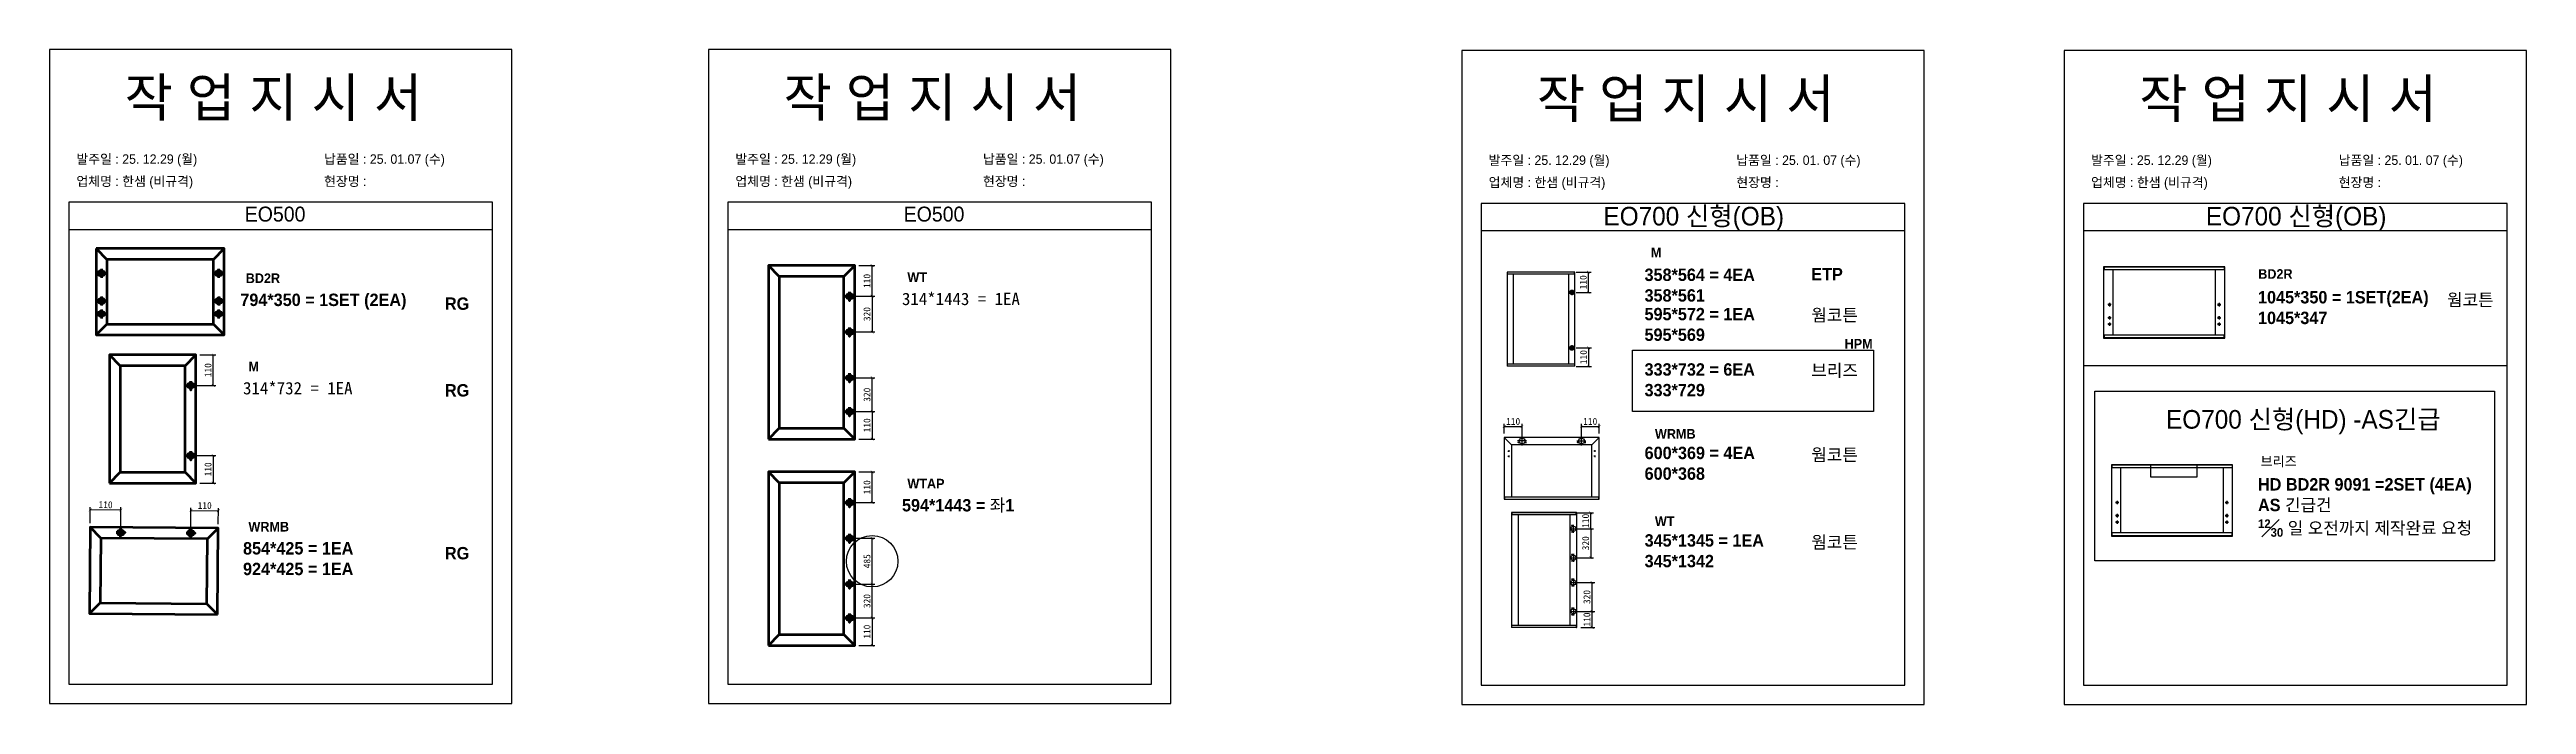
# Model space of a CAD drawing. Header units: millimetres. Extents: x -44117 to 256353, y -2095463 to 65325.
# Drawn here: x 110789 to 119791, y -592301 to -589921 of the extents above; entities that cross this region are included whole.
import ezdxf

# ---------------------------------------------------------------- set-up
doc = ezdxf.new("R2010")
doc.units = ezdxf.units.MM
doc.header["$LTSCALE"] = 10
doc.layers.add('Layer1', color=7, linetype='Continuous', lineweight=70)
doc.styles.add('MtX_Gulim', font='')
doc.styles.get('MtX_Gulim').set_extended_font_data('Gulim', bold=True)
doc.dimstyles.new('ISO-25', dxfattribs={"dimtxt": 2.5, "dimasz": 2.5, "dimexe": 1, "dimexo": 1, "dimtad": 1, "dimtxsty": 'Standard', "dimblk": 'ARCHTICK', "dimcen": 2.5, "dimadec": 0, "dimazin": 0, "dimtfac": 1, "dimtmove": 0, "dimatfit": 3, "dimfxl": 0, "dimarcsym": 0})

msp = doc.modelspace()

# ---------------------------------------------------------------- texts
at = {"linetype": 'Continuous', "style": 'MtX_Gulim'}
for s, height, p in [('M', 35.04934, (116609.41952, -590676.78863)), ('BD2R', 35.049344, (111502.47906, -590769.95116)), ('WT', 35.049344, (113907.08103, -590766.47746)), ('BD2R', 35.049344, (118816.5271, -590754.6537)), ('HPM', 35.049344, (117313.31069, -591008.15549)), ('M', 35.04934, (111512.26235, -591090.98893)), ('WRMB', 35.049344, (116624.0237, -591335.54471)), ('브리즈', 35.049344, (118824.89368, -591435.41258)), ('WTAP', 35.049344, (113907.08103, -591516.4251)), ('WRMB', 35.049344, (111512.26235, -591672.94616)), ('WT', 35.049344, (116624.0237, -591653.46454))]:
    msp.add_text(s, height=height, dxfattribs=at).set_placement(p)
at = {"attachment_point": 1}
for s, width, gutter_width, heights, insert, char_height in [('{\\fGulim|b0|i0|c129|p50;작 업 지 시 서}', 3307.3198183, 12.5, [-155.84554], (111062.19771, -590025.5852), 140), ('{\\fGulim|b0|i0|c129|p50;작 업 지 시 서}', 3307.3198183, 12.5, [-155.84554], (113457.01639, -590025.5852), 140), ('{\\fGulim|b0|i0|c129|p50;작 업 지 시 서}', 3307.3198183, 12.5, [-155.84554], (116194.87271, -590029.65208), 140), ('{\\fGulim|b0|i0|c129|p50;작 업 지 시 서}', 3307.3198183, 12.5, [-155.84554], (118384.24343, -590029.65208), 140), ('\\pt11;{\\fGulim|b0|i0|c129|p50;발주일 : 25. 12.29 (월)}', 3307.3198183, 12.5, [34.50412], (110886.98835, -590302.30562), 34.3), ('{\\fGulim|b0|i0|c129|p50;납품일 : 25. 01.07 (수)}', 3307.3198183, 12.5, [35.09023], (111786.96634, -590302.30562), 34.3), ('\\pt11;{\\fGulim|b0|i0|c129|p50;발주일 : 25. 12.29 (월)}', 3307.3198183, 12.5, [34.50412], (113281.80703, -590302.30562), 34.3), ('{\\fGulim|b0|i0|c129|p50;납품일 : 25. 01.07 (수)}', 3307.3198183, 12.5, [35.09023], (114181.78502, -590302.30562), 34.3), ('\\pt11;{\\fGulim|b0|i0|c129|p50;발주일 : 25. 12.29 (월)}', 3307.3198183, 12.5, [34.50412], (116019.66335, -590306.3725), 34.3), ('{\\fGulim|b0|i0|c129|p50;납품일 : 25. 01. 07 (수)}', 3307.3198183, 12.5, [35.09023], (116919.64134, -590306.3725), 34.3), ('\\pt11;{\\fGulim|b0|i0|c129|p50;발주일 : 25. 12.29 (월)}', 3307.3198183, 12.5, [34.50412], (118209.03407, -590306.3725), 34.3), ('{\\fGulim|b0|i0|c129|p50;납품일 : 25. 01. 07 (수)}', 3307.3198183, 12.5, [35.09023], (119109.01205, -590306.3725), 34.3), ('{\\fGulim|b0|i0|c129|p50;업체명 : 한샘 (비규격)}', 3307.3198183, 12.5, [36.11279], (110886.98835, -590382.9618), 34.3), ('{\\fGulim|b0|i0|c129|p50;현장명 : }', 3307.3198183, 12.5, [-38.2735], (111786.96634, -590382.9618), 34.3), ('{\\fGulim|b0|i0|c129|p50;업체명 : 한샘 (비규격)}', 3307.3198183, 12.5, [36.11279], (113281.80703, -590382.9618), 34.3), ('{\\fGulim|b0|i0|c129|p50;현장명 : }', 3307.3198183, 12.5, [-38.2735], (114181.78502, -590382.9618), 34.3), ('{\\fGulim|b0|i0|c129|p50;업체명 : 한샘 (비규격)}', 3307.3198183, 12.5, [36.11279], (116019.66335, -590387.02867), 34.3), ('{\\fGulim|b0|i0|c129|p50;현장명 : }', 3307.3198183, 12.5, [-38.2735], (116919.64134, -590387.02867), 34.3), ('{\\fGulim|b0|i0|c129|p50;업체명 : 한샘 (비규격)}', 3307.3198183, 12.5, [36.11279], (118209.03407, -590387.02867), 34.3), ('{\\fGulim|b0|i0|c129|p50;현장명 : }', 3307.3198183, 12.5, [-38.2735], (119109.01205, -590387.02867), 34.3), ('{\\fGulim|b0|i0|c129|p50;EO500}', 5224.9748335, 19.74777, [57.05176], (111498.83314, -590492.2987), 54.1878762), ('{\\fGulim|b0|i0|c129|p50;EO500}', 5224.9748335, 19.74777, [57.05176], (113893.65182, -590492.2987), 54.1878762), ('{\\fGulim|b0|i0|c129|p50;EO700 신형(OB)}', 1597.0710432, 6.03612, [-85.06834], (116436.94361, -590493.08752), 67.6045736), ('{\\fGulim|b0|i0|c129|p50;EO700 신형(OB)}', 1597.0710432, 6.03612, [-85.06834], (118626.31433, -590493.08752), 67.6045736), ('{\\f굴림|b1|i0|c129|p50;}314*1443 = 1EA', 13607.1496112, 175, [602.07594], (113887.45284, -590805.04917), 45), ('{\\f굴림|b1|i0|c129|p50;358*564 = 4EA\\P\\C1;358*561}', 13607.1496112, 175, [-121.36905], (116586.19236, -590717.52413), 45), ('{\\f굴림|b1|i0|c129|p50;ETP}', 13607.1496112, 175, [-46.07143], (117192.32016, -590715.23658), 45), ('{\\f굴림|b1|i0|c129|p50;1045*350 = 1SET(2EA)\\P\\C1;1045*347}', 13607.1496112, 175, [-126.36905], (118815.78316, -590799.02426), 45), ('{\\f굴림|b1|i0|c129|p50;웜코튼}', 13607.1496112, 175, [40.38718], (119502.90839, -590808.6398), 45), ('{\\f굴림|b1|i0|c129|p50;794*350 = 1SET (2EA)}', 13607.1496112, 175, [602.07594], (111482.85087, -590808.52287), 45), ('{\\f굴림|b1|i0|c129|p50;RG}', 13607.1496112, 175, [-46.25], (112226.40478, -590822.3348), 45), ('{\\f굴림|b1|i0|c129|p50;595*572 = 1EA\\P\\C1;595*569}', 13607.1496112, 175, [-121.25], (116586.19236, -590860.30918), 45), ('{\\f굴림|b1|i0|c129|p50;웜코튼}', 13607.1496112, 175, [-48.57143], (117192.32016, -590864.07917), 45), ('{\\f굴림|b1|i0|c129|p50;333*732 = 6EA\\P\\C1;333*729}', 13607.1496112, 175, [-121.25], (116586.19236, -591061.50629), 45), ('{\\f굴림|b1|i0|c129|p50;브리즈}', 13607.1496112, 175, [-50], (117192.32016, -591065.27628), 45), ('{\\f굴림|b1|i0|c129|p50;}314*732 = 1EA', 13607.1496112, 175, [602.07594], (111492.63416, -591129.56064), 45), ('{\\f굴림|b1|i0|c129|p50;RG}', 13607.1496112, 175, [-46.25], (112226.40478, -591137.32727), 45), ('{\\fGulim|b0|i0|c129|p50;EO700 신형(HD) -AS긴급}', 1597.0710432, 6.03612, [-85.06834], (118481.53259, -591231.54527), 67.6045736), ('{\\f굴림|b1|i0|c129|p50;600*369 = 4EA\\P\\C1;600*368}', 13607.1496112, 175, [-121.25], (116586.46283, -591364.83808), 45), ('{\\f굴림|b1|i0|c129|p50;웜코튼}', 13607.1496112, 175, [-48.57143], (117192.32016, -591371.48666), 45), ('{\\f굴림|b1|i0|c129|p50;HD BD2R 9091 =2SET (4EA)\\P\\C1;AS 긴급건 \\P\\A1;{\\H0.7x;\\S12#30;} 일 오전까지 제작완료 요청}', 13607.1496112, 175, [-224.90476], (118815.78316, -591479.01945), 45), ('{\\f굴림|b1|i0|c129|p50;594*1443 = 좌1}', 13607.1496112, 175, [602.07594], (113887.45284, -591554.99681), 45), ('{\\f굴림|b1|i0|c129|p50;345*1345 = 1EA\\P\\C1;345*1342}', 13607.1496112, 175, [-121.36905], (116586.46283, -591682.75791), 45), ('{\\f굴림|b1|i0|c129|p50;웜코튼}', 13607.1496112, 175, [-48.57143], (117192.32016, -591689.40649), 45), ('{\\f굴림|b1|i0|c129|p50;854*425 = 1EA\\P924*425 = 1EA}', 13607.1496112, 175, [602.07594], (111492.63416, -591711.51788), 45), ('{\\f굴림|b1|i0|c129|p50;RG}', 13607.1496112, 175, [-46.25], (112226.40478, -591729.23619), 45)]:
    msp.add_mtext_dynamic_manual_height_columns(s, width=width, gutter_width=gutter_width, heights=heights, dxfattribs=dict(at, insert=insert, char_height=char_height))

# ---------------------------------------------------------------- blocks, each defined once
blk = doc.blocks.new('_ArchTick')
at = {"color": 0, "linetype": 'ByBlock', "const_width": 0.15}
blk.add_lwpolyline([(-0.5, -0.5), (0.5, 0.5)], dxfattribs=at)
blk = doc.blocks.new('*D4308')
at = {"color": 0, "lineweight": -2}
for p, q in [((111336.1, -591031.1), (111394.3, -591031.1)), ((111384.3, -591142.4), (111384.3, -591031.1)), ((111317.5, -591142.4), (111394.3, -591142.4))]:
    blk.add_line(p, q, dxfattribs=at)
at = {"layer": 'Defpoints', "color": 0}
for p in [(111321.1, -591031.1), (111384.3, -591031.1), (111302.5, -591142.4)]:
    blk.add_point(p, dxfattribs=at)
at = {"color": 0, "lineweight": -2, "xscale": 10, "yscale": 10, "zscale": 10}
for p, rotation in [((111384.3, -591031.1), 90), ((111384.3, -591142.4), 270)]:
    blk.add_blockref('_ArchTick', p, dxfattribs=dict(at, rotation=rotation))
at = {"color": 0, "insert": (111365.6, -591086.7), "char_height": 25, "attachment_point": 5, "rotation": 90}
blk.add_mtext('110', dxfattribs=at)
blk = doc.blocks.new('*D4309')
at = {"color": 0, "lineweight": -2}
for p, q in [((111317.5, -591397.3), (111394.3, -591397.3)), ((111384.3, -591397.3), (111384.3, -591497)), ((111336.1, -591497), (111394.3, -591497))]:
    blk.add_line(p, q, dxfattribs=at)
at = {"layer": 'Defpoints', "color": 0}
for p in [(111302.5, -591397.3), (111321.1, -591497), (111384.3, -591497)]:
    blk.add_point(p, dxfattribs=at)
at = {"color": 0, "lineweight": -2, "xscale": 10, "yscale": 10, "zscale": 10}
for p, rotation in [((111384.3, -591397.3), 90), ((111384.3, -591497), 270)]:
    blk.add_blockref('_ArchTick', p, dxfattribs=dict(at, rotation=rotation))
at = {"color": 0, "insert": (111365.6, -591447.1), "char_height": 25, "attachment_point": 5, "rotation": 90}
blk.add_mtext('110', dxfattribs=at)
blk = doc.blocks.new('*D4310')
at = {"color": 0, "lineweight": -2}
for p, q in [((110936.9, -591642.4), (110937.3, -591584.2)), ((111048.6, -591595), (110937.2, -591594.2)), ((111048.1, -591661.8), (111048.7, -591585))]:
    blk.add_line(p, q, dxfattribs=at)
at = {"layer": 'Defpoints', "color": 0}
for p in [(110937.2, -591594.2), (110936.8, -591657.4), (111048, -591676.8)]:
    blk.add_point(p, dxfattribs=at)
at = {"color": 0, "lineweight": -2, "xscale": 10, "yscale": 10, "zscale": 10}
for p, rotation in [((110937.2, -591594.2), 179.5780898858161), ((111048.6, -591595), 359.5780898858161)]:
    blk.add_blockref('_ArchTick', p, dxfattribs=dict(at, rotation=rotation))
at = {"color": 0, "insert": (110993.1, -591575.8), "char_height": 25, "attachment_point": 5, "rotation": 359.57809}
blk.add_mtext('110', dxfattribs=at)
blk = doc.blocks.new('*D4311')
at = {"color": 0, "lineweight": -2}
for p, q in [((111303, -591663.7), (111303.5, -591586.9)), ((111303.5, -591596.9), (111403.2, -591597.6)), ((111402.8, -591645.8), (111403.2, -591587.6))]:
    blk.add_line(p, q, dxfattribs=at)
at = {"layer": 'Defpoints', "color": 0}
for p in [(111403.2, -591597.6), (111302.9, -591678.7), (111402.7, -591660.8)]:
    blk.add_point(p, dxfattribs=at)
at = {"color": 0, "lineweight": -2, "xscale": 10, "yscale": 10, "zscale": 10}
for p, rotation in [((111303.5, -591596.9), 179.5780898858268), ((111403.2, -591597.6), 359.5780898858268)]:
    blk.add_blockref('_ArchTick', p, dxfattribs=dict(at, rotation=rotation))
at = {"color": 0, "insert": (111353.4, -591578.5), "char_height": 25, "attachment_point": 5, "rotation": 359.57809}
blk.add_mtext('110', dxfattribs=at)
blk = doc.blocks.new('*D4312')
at = {"color": 0, "lineweight": -2}
for p, q in [((113730.9, -590706.5), (113789.1, -590706.5)), ((113779.1, -590817.9), (113779.1, -590706.5)), ((113712.3, -590817.9), (113789.1, -590817.9))]:
    blk.add_line(p, q, dxfattribs=at)
at = {"layer": 'Defpoints', "color": 0}
for p in [(113715.9, -590706.5), (113779.1, -590706.5), (113697.3, -590817.9)]:
    blk.add_point(p, dxfattribs=at)
at = {"color": 0, "lineweight": -2, "xscale": 10, "yscale": 10, "zscale": 10}
for p, rotation in [((113779.1, -590706.5), 90), ((113779.1, -590817.9), 270)]:
    blk.add_blockref('_ArchTick', p, dxfattribs=dict(at, rotation=rotation))
at = {"color": 0, "insert": (113760.4, -590762.2), "char_height": 25, "attachment_point": 5, "rotation": 90}
blk.add_mtext('110', dxfattribs=at)
blk = doc.blocks.new('*D4313')
at = {"color": 0, "lineweight": -2}
for p, q in [((113712.3, -591237.2), (113789.1, -591237.2)), ((113779.1, -591237.2), (113779.1, -591336.9)), ((113730.9, -591336.9), (113789.1, -591336.9))]:
    blk.add_line(p, q, dxfattribs=at)
at = {"layer": 'Defpoints', "color": 0}
for p in [(113697.3, -591237.2), (113715.9, -591336.9), (113779.1, -591336.9)]:
    blk.add_point(p, dxfattribs=at)
at = {"color": 0, "lineweight": -2, "xscale": 10, "yscale": 10, "zscale": 10}
for p, rotation in [((113779.1, -591237.2), 90), ((113779.1, -591336.9), 270)]:
    blk.add_blockref('_ArchTick', p, dxfattribs=dict(at, rotation=rotation))
at = {"color": 0, "insert": (113760.4, -591287), "char_height": 25, "attachment_point": 5, "rotation": 90}
blk.add_mtext('110', dxfattribs=at)
blk = doc.blocks.new('*D4314')
at = {"color": 0, "lineweight": -2}
for p, q in [((113712.3, -591114.3), (113789.1, -591114.3)), ((113779.1, -591237.2), (113779.1, -591114.3)), ((113712.3, -591237.2), (113789.1, -591237.2))]:
    blk.add_line(p, q, dxfattribs=at)
at = {"layer": 'Defpoints', "color": 0}
for p in [(113697.3, -591114.3), (113779.1, -591114.3), (113697.3, -591237.2)]:
    blk.add_point(p, dxfattribs=at)
at = {"color": 0, "lineweight": -2, "xscale": 10, "yscale": 10, "zscale": 10}
for p, rotation in [((113779.1, -591114.3), 90), ((113779.1, -591237.2), 270)]:
    blk.add_blockref('_ArchTick', p, dxfattribs=dict(at, rotation=rotation))
at = {"color": 0, "insert": (113760.4, -591175.8), "char_height": 25, "attachment_point": 5, "rotation": 90}
blk.add_mtext('320', dxfattribs=at)
blk = doc.blocks.new('*D4315')
at = {"color": 0, "lineweight": -2}
for p, q in [((113712.3, -590817.9), (113789.1, -590817.9)), ((113779.1, -590817.9), (113779.1, -590947.7)), ((113712.3, -590947.7), (113789.1, -590947.7))]:
    blk.add_line(p, q, dxfattribs=at)
at = {"layer": 'Defpoints', "color": 0}
for p in [(113697.3, -590817.9), (113697.3, -590947.7), (113779.1, -590947.7)]:
    blk.add_point(p, dxfattribs=at)
at = {"color": 0, "lineweight": -2, "xscale": 10, "yscale": 10, "zscale": 10}
for p, rotation in [((113779.1, -590817.9), 90), ((113779.1, -590947.7), 270)]:
    blk.add_blockref('_ArchTick', p, dxfattribs=dict(at, rotation=rotation))
at = {"color": 0, "insert": (113760.4, -590882.8), "char_height": 25, "attachment_point": 5, "rotation": 90}
blk.add_mtext('320', dxfattribs=at)
blk = doc.blocks.new('*D4316')
at = {"color": 0, "lineweight": -2}
for p, q in [((113730.9, -591456.5), (113789.1, -591456.5)), ((113779.1, -591567.9), (113779.1, -591456.5)), ((113712.3, -591567.9), (113789.1, -591567.9))]:
    blk.add_line(p, q, dxfattribs=at)
at = {"layer": 'Defpoints', "color": 0}
for p in [(113715.9, -591456.5), (113779.1, -591456.5), (113697.3, -591567.9)]:
    blk.add_point(p, dxfattribs=at)
at = {"color": 0, "lineweight": -2, "xscale": 10, "yscale": 10, "zscale": 10}
for p, rotation in [((113779.1, -591456.5), 90), ((113779.1, -591567.9), 270)]:
    blk.add_blockref('_ArchTick', p, dxfattribs=dict(at, rotation=rotation))
at = {"color": 0, "insert": (113760.4, -591512.2), "char_height": 25, "attachment_point": 5, "rotation": 90}
blk.add_mtext('110', dxfattribs=at)
blk = doc.blocks.new('*D4317')
at = {"color": 0, "lineweight": -2}
for p, q in [((113712.3, -591987.1), (113789.1, -591987.1)), ((113779.1, -591987.1), (113779.1, -592086.8)), ((113730.9, -592086.8), (113789.1, -592086.8))]:
    blk.add_line(p, q, dxfattribs=at)
at = {"layer": 'Defpoints', "color": 0}
for p in [(113697.3, -591987.1), (113715.9, -592086.8), (113779.1, -592086.8)]:
    blk.add_point(p, dxfattribs=at)
at = {"color": 0, "lineweight": -2, "xscale": 10, "yscale": 10, "zscale": 10}
for p, rotation in [((113779.1, -591987.1), 90), ((113779.1, -592086.8), 270)]:
    blk.add_blockref('_ArchTick', p, dxfattribs=dict(at, rotation=rotation))
at = {"color": 0, "insert": (113760.4, -592037), "char_height": 25, "attachment_point": 5, "rotation": 90}
blk.add_mtext('110', dxfattribs=at)
blk = doc.blocks.new('*D4318')
at = {"color": 0, "lineweight": -2}
for p, q in [((113712.3, -591864.2), (113789.1, -591864.2)), ((113779.1, -591987.1), (113779.1, -591864.2)), ((113712.3, -591987.1), (113789.1, -591987.1))]:
    blk.add_line(p, q, dxfattribs=at)
at = {"layer": 'Defpoints', "color": 0}
for p in [(113697.3, -591864.2), (113779.1, -591864.2), (113697.3, -591987.1)]:
    blk.add_point(p, dxfattribs=at)
at = {"color": 0, "lineweight": -2, "xscale": 10, "yscale": 10, "zscale": 10}
for p, rotation in [((113779.1, -591864.2), 90), ((113779.1, -591987.1), 270)]:
    blk.add_blockref('_ArchTick', p, dxfattribs=dict(at, rotation=rotation))
at = {"color": 0, "insert": (113760.4, -591925.7), "char_height": 25, "attachment_point": 5, "rotation": 90}
blk.add_mtext('320', dxfattribs=at)
blk = doc.blocks.new('*D4319')
at = {"color": 0, "lineweight": -2}
for p, q in [((113712.3, -591697.7), (113789.1, -591697.7)), ((113779.1, -591864.2), (113779.1, -591697.7)), ((113712.3, -591864.2), (113789.1, -591864.2))]:
    blk.add_line(p, q, dxfattribs=at)
at = {"layer": 'Defpoints', "color": 0}
for p in [(113697.3, -591697.7), (113779.1, -591697.7), (113697.3, -591864.2)]:
    blk.add_point(p, dxfattribs=at)
at = {"color": 0, "lineweight": -2, "xscale": 10, "yscale": 10, "zscale": 10}
for p, rotation in [((113779.1, -591697.7), 90), ((113779.1, -591864.2), 270)]:
    blk.add_blockref('_ArchTick', p, dxfattribs=dict(at, rotation=rotation))
at = {"color": 0, "insert": (113760.4, -591781), "char_height": 25, "attachment_point": 5, "rotation": 90}
blk.add_mtext('485', dxfattribs=at)
blk = doc.blocks.new('*D4320')
at = {"color": 0, "lineweight": -2}
for p, q in [((116337.6, -590730.3), (116392.2, -590730.3)), ((116337.6, -590803.9), (116392.2, -590803.9)), ((116382.2, -590803.9), (116382.2, -590730.3))]:
    blk.add_line(p, q, dxfattribs=at)
at = {"layer": 'Defpoints', "color": 0}
for p in [(116322.6, -590730.3), (116322.6, -590803.9), (116382.2, -590730.3)]:
    blk.add_point(p, dxfattribs=at)
at = {"color": 0, "lineweight": -2, "xscale": 10, "yscale": 10, "zscale": 10}
for p, rotation in [((116382.2, -590730.3), 90), ((116382.2, -590803.9), 270)]:
    blk.add_blockref('_ArchTick', p, dxfattribs=dict(at, rotation=rotation))
at = {"color": 0, "insert": (116363.4, -590767.1), "char_height": 25, "attachment_point": 5, "rotation": 90}
blk.add_mtext('110', dxfattribs=at)
blk = doc.blocks.new('*D4321')
at = {"color": 0, "lineweight": -2}
for p, q in [((116337.6, -591005.8), (116393.1, -591005.8)), ((116337.6, -591072.7), (116393.1, -591072.7)), ((116383.1, -591005.8), (116383.1, -591072.7))]:
    blk.add_line(p, q, dxfattribs=at)
at = {"layer": 'Defpoints', "color": 0}
for p in [(116322.6, -591005.8), (116322.6, -591072.7), (116383.1, -591072.7)]:
    blk.add_point(p, dxfattribs=at)
at = {"color": 0, "lineweight": -2, "xscale": 10, "yscale": 10, "zscale": 10}
for p, rotation in [((116383.1, -591005.8), 90), ((116383.1, -591072.7), 270)]:
    blk.add_blockref('_ArchTick', p, dxfattribs=dict(at, rotation=rotation))
at = {"color": 0, "insert": (116364.4, -591039.2), "char_height": 25, "attachment_point": 5, "rotation": 90}
blk.add_mtext('110', dxfattribs=at)
blk = doc.blocks.new('*D4322')
at = {"color": 0, "lineweight": -2}
for p, q in [((116076.6, -591316.3), (116076.6, -591281.7)), ((116076.6, -591291.7), (116141.1, -591291.7)), ((116141.1, -591329), (116141.1, -591281.7))]:
    blk.add_line(p, q, dxfattribs=at)
at = {"layer": 'Defpoints', "color": 0}
for p in [(116076.6, -591331.3), (116141.1, -591291.7), (116141.1, -591344)]:
    blk.add_point(p, dxfattribs=at)
at = {"color": 0, "lineweight": -2, "xscale": 10, "yscale": 10, "zscale": 10, "rotation": 180}
blk.add_blockref('_ArchTick', (116076.6, -591291.7), dxfattribs=at)
at = {"color": 0, "lineweight": -2, "xscale": 10, "yscale": 10, "zscale": 10}
blk.add_blockref('_ArchTick', (116141.1, -591291.7), dxfattribs=at)
at = {"color": 0, "insert": (116108.8, -591273), "char_height": 25, "attachment_point": 5}
blk.add_mtext('110', dxfattribs=at)
blk = doc.blocks.new('*D4323')
at = {"color": 0, "lineweight": -2}
for p, q in [((116356.7, -591329), (116356.7, -591281.7)), ((116356.7, -591291.7), (116421.2, -591291.7)), ((116421.2, -591316.3), (116421.2, -591281.7))]:
    blk.add_line(p, q, dxfattribs=at)
at = {"layer": 'Defpoints', "color": 0}
for p in [(116356.7, -591344), (116421.2, -591291.7), (116421.2, -591331.3)]:
    blk.add_point(p, dxfattribs=at)
at = {"color": 0, "lineweight": -2, "xscale": 10, "yscale": 10, "zscale": 10, "rotation": 180}
blk.add_blockref('_ArchTick', (116356.7, -591291.7), dxfattribs=at)
at = {"color": 0, "lineweight": -2, "xscale": 10, "yscale": 10, "zscale": 10}
blk.add_blockref('_ArchTick', (116421.2, -591291.7), dxfattribs=at)
at = {"color": 0, "insert": (116388.9, -591273), "char_height": 25, "attachment_point": 5}
blk.add_mtext('110', dxfattribs=at)
blk = doc.blocks.new('*D4324')
at = {"color": 0, "lineweight": -2}
for p, q in [((116342.9, -591605.2), (116400.9, -591605.2)), ((116390.9, -591663), (116390.9, -591605.2)), ((116342.9, -591663), (116400.9, -591663))]:
    blk.add_line(p, q, dxfattribs=at)
at = {"layer": 'Defpoints', "color": 0}
for p in [(116327.9, -591605.2), (116390.9, -591605.2), (116327.9, -591663)]:
    blk.add_point(p, dxfattribs=at)
at = {"color": 0, "lineweight": -2, "xscale": 10, "yscale": 10, "zscale": 10}
for p, rotation in [((116390.9, -591605.2), 90), ((116390.9, -591663), 270)]:
    blk.add_blockref('_ArchTick', p, dxfattribs=dict(at, rotation=rotation))
at = {"color": 0, "insert": (116372.1, -591634.1), "char_height": 25, "attachment_point": 5, "rotation": 90}
blk.add_mtext('110', dxfattribs=at)
blk = doc.blocks.new('*D4325')
at = {"color": 0, "lineweight": -2}
for p, q in [((116342.9, -591963.6), (116405.4, -591963.6)), ((116395.4, -592022.1), (116395.4, -591963.6)), ((116354.6, -592022.1), (116405.4, -592022.1))]:
    blk.add_line(p, q, dxfattribs=at)
at = {"layer": 'Defpoints', "color": 0}
for p in [(116327.9, -591963.6), (116395.4, -591963.6), (116339.6, -592022.1)]:
    blk.add_point(p, dxfattribs=at)
at = {"color": 0, "lineweight": -2, "xscale": 10, "yscale": 10, "zscale": 10}
for p, rotation in [((116395.4, -591963.6), 90), ((116395.4, -592022.1), 270)]:
    blk.add_blockref('_ArchTick', p, dxfattribs=dict(at, rotation=rotation))
at = {"color": 0, "insert": (116376.7, -591992.8), "char_height": 25, "attachment_point": 5, "rotation": 90}
blk.add_mtext('110', dxfattribs=at)
blk = doc.blocks.new('*D4326')
at = {"color": 0, "lineweight": -2}
for p, q in [((116342.9, -591858.4), (116405.4, -591858.4)), ((116395.4, -591963.6), (116395.4, -591858.4)), ((116342.9, -591963.6), (116405.4, -591963.6))]:
    blk.add_line(p, q, dxfattribs=at)
at = {"layer": 'Defpoints', "color": 0}
for p in [(116327.9, -591858.4), (116395.4, -591858.4), (116327.9, -591963.6)]:
    blk.add_point(p, dxfattribs=at)
at = {"color": 0, "lineweight": -2, "xscale": 10, "yscale": 10, "zscale": 10}
for p, rotation in [((116395.4, -591858.4), 90), ((116395.4, -591963.6), 270)]:
    blk.add_blockref('_ArchTick', p, dxfattribs=dict(at, rotation=rotation))
at = {"color": 0, "insert": (116376.7, -591911), "char_height": 25, "attachment_point": 5, "rotation": 90}
blk.add_mtext('320', dxfattribs=at)
blk = doc.blocks.new('*D4327')
at = {"color": 0, "lineweight": -2}
for p, q in [((116342.9, -591663), (116400.9, -591663)), ((116390.9, -591663), (116390.9, -591768.2)), ((116342.9, -591768.2), (116400.9, -591768.2))]:
    blk.add_line(p, q, dxfattribs=at)
at = {"layer": 'Defpoints', "color": 0}
for p in [(116327.9, -591663), (116327.9, -591768.2), (116390.9, -591768.2)]:
    blk.add_point(p, dxfattribs=at)
at = {"color": 0, "lineweight": -2, "xscale": 10, "yscale": 10, "zscale": 10}
for p, rotation in [((116390.9, -591663), 90), ((116390.9, -591768.2), 270)]:
    blk.add_blockref('_ArchTick', p, dxfattribs=dict(at, rotation=rotation))
at = {"color": 0, "insert": (116372.1, -591715.6), "char_height": 25, "attachment_point": 5, "rotation": 90}
blk.add_mtext('320', dxfattribs=at)

# ---------------------------------------------------------------- dimensions: what is measured, and where the dimension line sits
for base, p1, p2, angle, text, picture, middle in [((113779.12602, -590706.54786), (113697.29674, -590817.9142), (113715.91604, -590706.54786), 90, '110', '*D4312', (113760.37602, -590762.23103)), ((116382.18537, -590730.28195), (116322.5716, -590803.89843), (116322.5716, -590730.28195), 90, '110', '*D4320', (116363.43537, -590767.09019)), ((113779.12602, -590947.71879), (113697.29674, -590817.9142), (113697.29674, -590947.71879), 90, '320', '*D4315', (113760.37602, -590882.8165)), ((111384.30734, -591031.05933), (111302.47806, -591142.42567), (111321.09736, -591031.05933), 90, '110', '*D4308', (111365.55734, -591086.7425)), ((116383.13885, -591072.66077), (116322.5716, -591005.77639), (116322.5716, -591072.66077), 90, '110', '*D4321', (116364.38885, -591039.21858)), ((113779.12602, -591114.30134), (113697.29674, -591237.1995), (113697.29674, -591114.30134), 90, '320', '*D4314', (113760.37602, -591175.75042)), ((113779.12602, -591336.89021), (113697.29674, -591237.1995), (113715.91604, -591336.89021), 90, '110', '*D4313', (113760.37602, -591287.04485)), ((111384.30734, -591496.98253), (111302.47806, -591397.29183), (111321.09736, -591496.98253), 90, '110', '*D4309', (111365.55734, -591447.13718)), ((113779.12602, -591456.4955), (113697.29674, -591567.86184), (113715.91604, -591456.4955), 90, '110', '*D4316', (113760.37602, -591512.17867)), ((110937.2447, -591594.18517), (111048.00546, -591676.8323), (110936.77924, -591657.39343), 179.578089886, '110', '*D4310', (110993.06443, -591575.84571)), ((111403.15527, -591597.61606), (111302.8647, -591678.70904), (111402.68981, -591660.82433), 179.578089886, '110', '*D4311', (111353.44934, -591578.49953)), ((113779.12602, -591697.66643), (113697.29674, -591864.24899), (113697.29674, -591697.66643), 90, '485', '*D4319', (113760.37602, -591780.95771)), ((116390.85142, -591768.19219), (116327.92629, -591663.00965), (116327.92629, -591768.19219), 90, '320', '*D4327', (116372.10142, -591715.60092)), ((113779.12602, -591864.24899), (113697.29674, -591987.14714), (113697.29674, -591864.24899), 90, '320', '*D4318', (113760.37602, -591925.69806)), ((116395.42288, -591858.40219), (116327.92629, -591963.58472), (116327.92629, -591858.40219), 90, '320', '*D4326', (116376.67288, -591910.99345)), ((116395.42288, -591963.58472), (116339.56483, -592022.08942), (116327.92629, -591963.58472), 90, '110', '*D4325', (116376.67288, -591992.83707)), ((113779.12602, -592086.83785), (113697.29674, -591987.14714), (113715.91604, -592086.83785), 90, '110', '*D4317', (113760.37602, -592036.9925))]:
    dim = msp.add_linear_dim(base=base, p1=p1, p2=p2, angle=angle, text=text, dimstyle='ISO-25', override={"dimscale": 10, "dimasz": 1, "dimexo": 1.5, "dimtxsty": 'Standard'})
    dim.commit()
    dim.dimension.update_dxf_attribs({"geometry": picture, "text_midpoint": middle})
for base, p1, p2, picture, middle in [((116141.10679, -591291.72172), (116076.58674, -591331.30212), (116141.10679, -591344.02855), '*D4322', (116108.84676, -591272.97172)), ((116421.17661, -591291.72172), (116356.65657, -591344.02855), (116421.17661, -591331.30212), '*D4323', (116388.91659, -591272.97172))]:
    dim = msp.add_linear_dim(base=base, p1=p1, p2=p2, text='110', dimstyle='ISO-25', override={"dimscale": 10, "dimasz": 1, "dimexo": 1.5, "dimtxsty": 'Standard'})
    dim.commit()
    dim.dimension.update_dxf_attribs({"geometry": picture, "text_midpoint": middle})
dim = msp.add_linear_dim(base=(116390.85142, -591605.17257), p1=(116327.92629, -591663.00965), p2=(116327.92629, -591605.17257), angle=90, text='110', dimstyle='ISO-25', override={"dimscale": 10, "dimasz": 1, "dimexo": 1.5, "dimtxsty": 'Standard'})
dim.commit()
dim.dimension.update_dxf_attribs({"geometry": '*D4324', "text_midpoint": (116390.85142, -591634.09111), "dimtype": 160})

# ---------------------------------------------------------------- linework, layer by layer
for p, q in [((112399.3911, -590476.59241), (110859.3911, -590476.59241)), ((114794.20978, -590476.59241), (113254.20978, -590476.59241)), ((117532.0661, -590480.65929), (115992.0661, -590480.65929)), ((119721.43682, -590480.65929), (118181.43682, -590480.65929)), ((112399.3911, -590576.59241), (110859.3911, -590576.59241)), ((114794.20978, -590576.59241), (113254.20978, -590576.59241)), ((117532.0661, -590580.65929), (115992.0661, -590580.65929)), ((119721.43682, -590580.65929), (118181.43682, -590580.65929)), ((118254.57887, -590711.19023), (118254.57887, -590969.6323)), ((118695.18928, -590711.8567), (118254.57887, -590711.8567)), ((118694.81901, -590710.81997), (118254.94914, -590710.81997)), ((118256.43018, -590710.81997), (118256.43018, -590721.9278)), ((118693.33797, -590710.81997), (118693.33797, -590721.9278)), ((118695.18928, -590969.6323), (118695.18928, -590711.19023)), ((116086.70894, -590730.52792), (116086.70894, -591072.4148)), ((116333.20958, -590730.97065), (116086.70894, -590730.97065)), ((116333.20958, -590737.66081), (116086.70894, -590737.66081)), ((116332.96362, -590730.28195), (116086.9549, -590730.28195)), ((116108.59954, -590737.16888), (116108.59954, -591065.28192)), ((116311.07302, -591065.28192), (116311.07302, -590737.66081)), ((116331.97977, -590737.66081), (116331.97977, -590730.28195)), ((116333.20958, -591072.4148), (116333.20958, -590730.52792)), ((118695.18928, -590721.9278), (118254.57887, -590721.9278)), ((118287.90235, -590721.9278), (118287.90235, -590958.89474)), ((118661.8658, -590958.89474), (118661.8658, -590721.9278)), ((118281.79305, -590848.557), (118269.57444, -590848.557)), ((118275.68374, -590842.4477), (118275.68374, -590854.66631)), ((118275.68374, -590889.84109), (118275.68374, -590902.05969)), ((118667.9751, -590848.557), (118680.19371, -590848.557)), ((118674.08441, -590842.4477), (118674.08441, -590854.66631)), ((118674.08441, -590889.84109), (118674.08441, -590902.05969)), ((118695.18928, -590958.89474), (118254.57887, -590958.89474)), ((118695.18928, -590968.96583), (118254.57887, -590968.96583)), ((118254.94914, -590970.00256), (118694.81901, -590970.00256)), ((118256.43018, -590958.89474), (118256.43018, -590970.00256)), ((118281.79305, -590895.95039), (118269.57444, -590895.95039)), ((118281.79305, -590919.64709), (118269.57444, -590919.64709)), ((118275.68374, -590913.53778), (118275.68374, -590925.75639)), ((118667.9751, -590895.95039), (118680.19371, -590895.95039)), ((118667.9751, -590919.64709), (118680.19371, -590919.64709)), ((118674.08441, -590913.53778), (118674.08441, -590925.75639)), ((118693.33797, -590970.00256), (118693.33797, -590958.89474)), ((116333.20958, -591065.28192), (116086.70894, -591065.28192)), ((116333.20958, -591071.97208), (116086.70894, -591071.97208)), ((116332.96362, -591072.66077), (116086.9549, -591072.66077)), ((116087.93875, -591072.66077), (116087.93875, -591065.28192)), ((116331.97977, -591065.28192), (116331.97977, -591072.66077)), ((118181.43682, -591069.57312), (119721.43682, -591069.57312)), ((116076.29077, -591331.30212), (116076.29077, -591555.64245)), ((116102.63152, -591357.64287), (116076.37746, -591331.09284)), ((116421.17661, -591331.00616), (116076.58674, -591331.00616)), ((116157.2502, -591344.02855), (116124.96337, -591344.02855)), ((116141.10678, -591360.17197), (116141.10678, -591327.88513)), ((116340.51315, -591344.02855), (116372.79998, -591344.02855)), ((116356.65657, -591360.17197), (116356.65657, -591327.88513)), ((116395.13182, -591357.64287), (116421.38589, -591331.09284)), ((116421.47257, -591555.64245), (116421.47257, -591331.30212)), ((116089.60914, -591380.72802), (116095.52841, -591380.72802)), ((116089.60914, -591399.66969), (116095.52841, -591399.66969)), ((116092.56877, -591377.76839), (116092.56877, -591383.68766)), ((116092.56877, -591396.71005), (116092.56877, -591402.62932)), ((116102.63152, -591357.64287), (116102.63152, -591547.65143)), ((116395.13182, -591357.64287), (116102.63152, -591357.64287)), ((116130.15614, -591349.94782), (116125.42072, -591349.94782)), ((116127.78843, -591347.58011), (116127.78843, -591352.31553)), ((116156.79285, -591349.94782), (116152.05743, -591349.94782)), ((116154.42514, -591347.58011), (116154.42514, -591352.31553)), ((116345.70592, -591349.94782), (116340.97051, -591349.94782)), ((116343.33822, -591347.58011), (116343.33822, -591352.31553)), ((116372.34264, -591349.94782), (116367.60722, -591349.94782)), ((116369.97493, -591347.58011), (116369.97493, -591352.31553)), ((116395.13182, -591547.05951), (116395.13182, -591357.64287)), ((116408.15422, -591380.72802), (116402.23495, -591380.72802)), ((116408.15422, -591399.66969), (116402.23495, -591399.66969)), ((116405.19458, -591377.76839), (116405.19458, -591383.68766)), ((116405.19458, -591396.71005), (116405.19458, -591402.62932)), ((118282.94262, -591430.6084), (118282.94262, -591689.05047)), ((118723.55302, -591431.27487), (118282.94262, -591431.27487)), ((118723.18276, -591430.23814), (118283.31288, -591430.23814)), ((118284.79393, -591430.23814), (118284.79393, -591441.34597)), ((118721.70172, -591430.23814), (118721.70172, -591441.34597)), ((118723.55302, -591689.05047), (118723.55302, -591430.6084)), ((118723.55302, -591441.34597), (118282.94262, -591441.34597)), ((118316.2661, -591441.34597), (118316.2661, -591678.31291)), ((118690.22955, -591678.31291), (118690.22955, -591441.34597)), ((116076.29077, -591547.05951), (116421.47257, -591547.05951)), ((116076.29077, -591555.10971), (116421.17661, -591555.10971)), ((116076.58674, -591555.93841), (116421.17661, -591555.93841)), ((116077.77059, -591547.05951), (116077.77059, -591555.93841)), ((116102.64925, -591604.69325), (116102.64925, -592021.90111)), ((116339.64282, -591605.17257), (116102.64925, -591605.17257)), ((116339.64282, -591612.41551), (116102.64925, -591612.41551)), ((116339.37654, -591604.42697), (116102.91554, -591604.42697)), ((116103.98068, -591604.42697), (116103.98068, -591612.41551)), ((116126.34861, -591611.88294), (116126.34861, -592014.17886)), ((116315.67718, -592014.17886), (116315.67718, -591612.41551)), ((116338.3114, -591612.41551), (116338.3114, -591604.42697)), ((116339.64282, -592021.90111), (116339.64282, -591604.69325)), ((116419.99275, -591555.93841), (116419.99275, -591547.05951)), ((118310.1568, -591567.97517), (118297.93819, -591567.97517)), ((118304.04749, -591561.86587), (118304.04749, -591574.08448)), ((118304.04749, -591609.25926), (118304.04749, -591621.47786)), ((118696.33885, -591567.97517), (118708.55746, -591567.97517)), ((118702.44816, -591561.86587), (118702.44816, -591574.08448)), ((118702.44816, -591609.25926), (118702.44816, -591621.47786)), ((116313.4017, -591663.00965), (116342.45087, -591663.00965)), ((116325.26344, -591651.02682), (116321.00288, -591651.02682)), ((116325.26344, -591674.99247), (116321.00288, -591674.99247)), ((116323.13316, -591648.89655), (116323.13316, -591653.1571)), ((116323.13316, -591672.86219), (116323.13316, -591677.12275)), ((116327.92629, -591677.53424), (116327.92629, -591648.48506)), ((118723.55302, -591678.31291), (118282.94262, -591678.31291)), ((118723.55302, -591688.384), (118282.94262, -591688.384)), ((118283.31288, -591689.42073), (118723.18276, -591689.42073)), ((118284.79393, -591678.31291), (118284.79393, -591689.42073)), ((118310.1568, -591615.36856), (118297.93819, -591615.36856)), ((118310.1568, -591639.06526), (118297.93819, -591639.06526)), ((118304.04749, -591632.95595), (118304.04749, -591645.17456)), ((118696.33885, -591615.36856), (118708.55746, -591615.36856)), ((118696.33885, -591639.06526), (118708.55746, -591639.06526)), ((118702.44816, -591632.95595), (118702.44816, -591645.17456)), ((118721.70172, -591689.42073), (118721.70172, -591678.31291)), ((116313.4017, -591768.19219), (116342.45087, -591768.19219)), ((116325.26344, -591756.20936), (116321.00288, -591756.20936)), ((116325.26344, -591780.175), (116321.00288, -591780.175)), ((116323.13316, -591754.07908), (116323.13316, -591758.33964)), ((116323.13316, -591778.04473), (116323.13316, -591782.30528)), ((116327.92629, -591753.6676), (116327.92629, -591782.71678)), ((116313.4017, -591858.40219), (116342.45087, -591858.40219)), ((116325.26344, -591846.41936), (116321.00288, -591846.41936)), ((116325.26344, -591870.385), (116321.00288, -591870.385)), ((116323.13316, -591844.28908), (116323.13316, -591848.54964)), ((116323.13316, -591868.25472), (116323.13316, -591872.51528)), ((116327.92629, -591843.8776), (116327.92629, -591872.92678)), ((116313.4017, -591963.58472), (116342.45087, -591963.58472)), ((116325.26344, -591951.60188), (116321.00288, -591951.60188)), ((116323.13316, -591949.47161), (116323.13316, -591953.73216)), ((116323.13316, -591973.43725), (116323.13316, -591977.69781)), ((116327.92629, -591949.06013), (116327.92629, -591978.10931)), ((116339.64282, -592014.17886), (116102.64925, -592014.17886)), ((116339.64282, -592021.42181), (116102.64925, -592021.42181)), ((116339.37654, -592022.16741), (116102.91554, -592022.16741)), ((116103.98068, -592022.16741), (116103.98068, -592014.17886)), ((116325.26344, -591975.56753), (116321.00288, -591975.56753)), ((116338.3114, -592014.17886), (116338.3114, -592022.16741))]:
    msp.add_line(p, q)
for points in [[(110789.3911, -592297.42269), (112469.3911, -592297.42269), (112469.3911, -589921.42269), (110789.3911, -589921.42269)], [(113184.20978, -592297.42269), (114864.20978, -592297.42269), (114864.20978, -589921.42269), (113184.20978, -589921.42269)], [(115922.0661, -592301.48956), (117602.0661, -592301.48956), (117602.0661, -589925.48956), (115922.0661, -589925.48956)], [(118111.43682, -592301.48956), (119791.43682, -592301.48956), (119791.43682, -589925.48956), (118111.43682, -589925.48956)], [(116542.6284, -591013.88904), (117418.80937, -591013.88904), (117418.80937, -591236.72025), (116542.6284, -591236.72025)], [(118425.85089, -591430.66672), (118593.23134, -591430.66672), (118593.23134, -591475.68629), (118425.85089, -591475.68629)]]:
    msp.add_lwpolyline(points, close=True)
for points in [[(110859.3911, -590476.59241), (110859.3911, -592227.42269), (112399.3911, -592227.42269), (112399.3911, -590476.59241)], [(113254.20978, -590476.59241), (113254.20978, -592227.42269), (114794.20978, -592227.42269), (114794.20978, -590476.59241)], [(115992.0661, -590480.65929), (115992.0661, -592231.48956), (117532.0661, -592231.48956), (117532.0661, -590480.65929)], [(118181.43682, -590480.65929), (118181.43682, -592231.48956), (119721.43682, -592231.48956), (119721.43682, -590480.65929)]]:
    msp.add_lwpolyline(points)
at = {"color": 1}
msp.add_lwpolyline([(118223.02124, -591163.01242), (119675.04105, -591163.01242), (119675.04105, -591779.09829), (118223.02124, -591779.09829)], close=True, dxfattribs=at)
for centre, radius in [((118275.68374, -590848.557), 3.70261), ((118275.68374, -590895.95039), 3.70261), ((118674.08441, -590848.557), 3.70261), ((118674.08441, -590895.95039), 3.70261), ((118275.68374, -590919.64709), 3.70261), ((118674.08441, -590919.64709), 3.70261), ((116141.10678, -591344.02855), 10.35872), ((116356.65657, -591344.02855), 10.35872), ((116092.56877, -591380.72802), 0.88789), ((116092.56877, -591399.66969), 0.88789), ((116127.78843, -591349.94782), 0.94708), ((116154.42514, -591349.94782), 0.94708), ((116343.33822, -591349.94782), 0.94708), ((116369.97493, -591349.94782), 0.94708), ((116405.19458, -591380.72802), 0.88789), ((116405.19458, -591399.66969), 0.88789), ((118304.04749, -591567.97517), 3.70261), ((118304.04749, -591615.36856), 3.70261), ((118702.44816, -591567.97517), 3.70261), ((118702.44816, -591615.36856), 3.70261), ((116327.92629, -591663.00965), 9.31997), ((116323.13316, -591651.02682), 0.85211), ((116323.13316, -591674.99247), 0.85211), ((118304.04749, -591639.06526), 3.70261), ((118702.44816, -591639.06526), 3.70261), ((116327.92629, -591768.19219), 9.31997), ((116323.13316, -591756.20936), 0.85211), ((116323.13316, -591780.175), 0.85211), ((116327.92629, -591858.40219), 9.31997), ((116323.13316, -591846.41936), 0.85211), ((116323.13316, -591870.385), 0.85211), ((116327.92629, -591963.58472), 9.31997), ((116323.13316, -591951.60188), 0.85211), ((116323.13316, -591975.56753), 0.85211)]:
    msp.add_circle(centre, radius)
at = {"color": 242, "true_color": 0xcd2027}
msp.add_circle((113779.12602, -591780.95771), 93.53264, dxfattribs=at)
for centre, radius, start, end in [((118254.94914, -590711.19023), 0.37026, 90, 180), ((118694.81901, -590711.19023), 0.37026, 0, 90), ((116332.96362, -590730.52792), 0.24596, 0, 90), ((118254.94914, -590969.6323), 0.37026, 180, 270), ((118694.81901, -590969.6323), 0.37026, 270, 0), ((116086.9549, -591072.41481), 0.24596, 180, 270), ((116332.96362, -591072.41481), 0.24596, 270, 0), ((116076.58674, -591331.30212), 0.29596, 90, 180), ((116421.17661, -591331.30212), 0.29596, 0, 90), ((118283.31288, -591430.6084), 0.37026, 90, 180), ((118723.18276, -591430.6084), 0.37026, 0, 90), ((116076.58674, -591555.64245), 0.29596, 180, 270), ((116102.91554, -591604.69325), 0.26628, 90, 180), ((116339.37654, -591604.69325), 0.26628, 0, 90), ((116421.17661, -591555.64245), 0.29596, 270, 0), ((118283.31288, -591689.05047), 0.37026, 180, 270), ((118723.18276, -591689.05047), 0.37026, 270, 0), ((116102.91554, -592021.90112), 0.26628, 180, 270), ((116339.37654, -592021.90112), 0.26628, 270, 0)]:
    msp.add_arc(centre, radius, start, end)
at = {"layer": 'Layer1'}
for p, q in [((110958.35542, -590644.70673), (110997.59785, -590683.94916)), ((111385.0362, -590683.94916), (111424.27863, -590644.70673)), ((113441.21905, -590745.79029), (113401.97662, -590706.54786)), ((113676.67361, -590745.79029), (113715.91604, -590706.54786)), ((110977.84041, -590717.98964), (110977.84041, -590750.61275)), ((111403.94506, -590717.98964), (111403.94506, -590750.61275)), ((116322.5716, -590794.83323), (116322.5716, -590812.96363)), ((110977.84041, -590865.73447), (110977.84041, -590898.35758)), ((110978.37572, -590819.16273), (110978.37572, -590851.78584)), ((111403.94506, -590865.73447), (111403.94506, -590898.35758)), ((111404.48037, -590819.16273), (111404.48037, -590851.78584)), ((113680.98518, -590817.9142), (113713.60829, -590817.9142)), ((110958.35542, -590958.64615), (110997.59785, -590919.40372)), ((110997.59785, -590919.40372), (110958.35542, -590958.64615)), ((111385.0362, -590919.40372), (111424.27863, -590958.64615)), ((113680.98518, -590947.71879), (113713.60829, -590947.71879)), ((111046.40037, -591070.30176), (111007.15794, -591031.05933)), ((111281.85493, -591070.30176), (111321.09736, -591031.05933)), ((116322.5716, -591014.84159), (116322.5716, -590996.71119)), ((111286.1665, -591142.42567), (111318.78961, -591142.42567)), ((113680.98518, -591114.30134), (113713.60829, -591114.30134)), ((113680.98518, -591237.1995), (113713.60829, -591237.1995)), ((113401.97662, -591336.89021), (113441.21905, -591297.64778)), ((113715.91604, -591336.89021), (113676.67361, -591297.64778)), ((113676.67361, -591297.64778), (113715.91604, -591336.89021)), ((111286.1665, -591397.29183), (111318.78961, -591397.29183)), ((111007.15794, -591496.98253), (111046.40037, -591457.74011)), ((111321.09736, -591496.98253), (111281.85493, -591457.74011)), ((111281.85493, -591457.74011), (111321.09736, -591496.98253)), ((113441.21905, -591495.73793), (113401.97662, -591456.4955)), ((113676.67361, -591495.73793), (113715.91604, -591456.4955)), ((113680.98518, -591567.86184), (113713.60829, -591567.86184)), ((110975.73164, -591696.92376), (110936.77924, -591657.39343)), ((111047.88535, -591693.14341), (111048.12557, -591660.52118)), ((111302.74459, -591695.02016), (111302.98482, -591662.39793)), ((111402.68981, -591660.82433), (111363.15948, -591699.77673)), ((111363.15948, -591699.77673), (111402.68981, -591660.82433)), ((113680.98518, -591697.66643), (113713.60829, -591697.66643)), ((113680.98518, -591864.24899), (113713.60829, -591864.24899)), ((110973.99783, -591932.37195), (110934.4675, -591971.32434)), ((111400.37807, -591974.75524), (111361.42568, -591935.22491)), ((113401.97662, -592086.83785), (113441.21905, -592047.59542)), ((113715.91604, -592086.83785), (113676.67361, -592047.59542)), ((113676.67361, -592047.59542), (113715.91604, -592086.83785)), ((113680.98518, -591987.14714), (113713.60829, -591987.14714))]:
    msp.add_line(p, q, dxfattribs=at)
for points in [[(110958.35542, -590644.70673), (110958.35542, -590958.64615), (111424.27863, -590958.64615), (111424.27863, -590644.70673)], [(110997.59785, -590683.94916), (110997.59785, -590919.40372), (111385.0362, -590919.40372), (111385.0362, -590683.94916)], [(113401.97662, -591336.89021), (113715.91604, -591336.89021), (113715.91604, -590706.54786), (113401.97662, -590706.54786)], [(110994.15196, -590734.30119), (110961.52885, -590734.30119)], [(111420.25662, -590734.30119), (111387.63351, -590734.30119)], [(113441.21905, -591297.64778), (113676.67361, -591297.64778), (113676.67361, -590745.79029), (113441.21905, -590745.79029)], [(113697.29674, -590801.60265), (113697.29674, -590834.22576)], [(116331.6368, -590803.89843), (116313.5064, -590803.89843)], [(110994.15196, -590882.04602), (110961.52885, -590882.04602)], [(110994.68727, -590835.47428), (110962.06416, -590835.47428)], [(111420.25662, -590882.04602), (111387.63351, -590882.04602)], [(111420.79193, -590835.47428), (111388.16881, -590835.47428)], [(113697.29674, -590931.40723), (113697.29674, -590964.03035)], [(111007.15794, -591496.98253), (111321.09736, -591496.98253), (111321.09736, -591031.05933), (111007.15794, -591031.05933)], [(111046.40037, -591457.74011), (111281.85493, -591457.74011), (111281.85493, -591070.30176), (111046.40037, -591070.30176)], [(116331.6368, -591005.77639), (116313.5064, -591005.77639)], [(111302.47806, -591126.11412), (111302.47806, -591158.73723)], [(113697.29674, -591097.98979), (113697.29674, -591130.6129)], [(113697.29674, -591220.88794), (113697.29674, -591253.51106)], [(111302.47806, -591380.98027), (111302.47806, -591413.60338)], [(113401.97662, -592086.83785), (113715.91604, -592086.83785), (113715.91604, -591456.4955), (113401.97662, -591456.4955)], [(113441.21905, -592047.59542), (113676.67361, -592047.59542), (113676.67361, -591495.73793), (113441.21905, -591495.73793)], [(113697.29674, -591551.55029), (113697.29674, -591584.1734)], [(111400.37807, -591974.75524), (111402.68981, -591660.82433), (110936.77924, -591657.39343), (110934.4675, -591971.32434)], [(111361.42568, -591935.22491), (111363.15948, -591699.77673), (110975.73164, -591696.92376), (110973.99783, -591932.37195)], [(111031.69435, -591676.71218), (111064.31657, -591676.95241)], [(111286.55359, -591678.58893), (111319.17582, -591678.82915)], [(113697.29674, -591681.35488), (113697.29674, -591713.97799)], [(113697.29674, -591847.93743), (113697.29674, -591880.56054)], [(113697.29674, -591970.83559), (113697.29674, -592003.4587)]]:
    msp.add_lwpolyline(points, close=True, dxfattribs=at)
for centre, radius in [((110977.84041, -590734.30119), 10.87437), ((111403.94506, -590734.30119), 10.87437), ((116322.5716, -590803.89843), 6.04347), ((110977.84041, -590882.04602), 10.87437), ((110978.37572, -590835.47428), 10.87437), ((111403.94506, -590882.04602), 10.87437), ((111404.48037, -590835.47428), 10.87437), ((113697.29674, -590817.9142), 10.87437), ((113697.29674, -590947.71879), 10.87437), ((116322.5716, -591005.77639), 6.04347), ((111302.47806, -591142.42567), 10.87437), ((113697.29674, -591114.30134), 10.87437), ((113697.29674, -591237.1995), 10.87437), ((111302.47806, -591397.29183), 10.87437), ((113697.29674, -591567.86184), 10.87437), ((111048.00546, -591676.8323), 10.87437), ((111302.8647, -591678.70904), 10.87437), ((113697.29674, -591697.66643), 10.87437), ((113697.29674, -591864.24899), 10.87437), ((113697.29674, -591987.14714), 10.87437)]:
    msp.add_circle(centre, radius, dxfattribs=at)

msp.set_redraw_order([(e.dxf.handle, doc.entitydb.next_handle()) for e in msp.query("TEXT MTEXT ATTDEF DIMENSION ARC_DIMENSION")])  # texts and dimensions are drawn at this point

doc.saveas('drawing.dxf')
